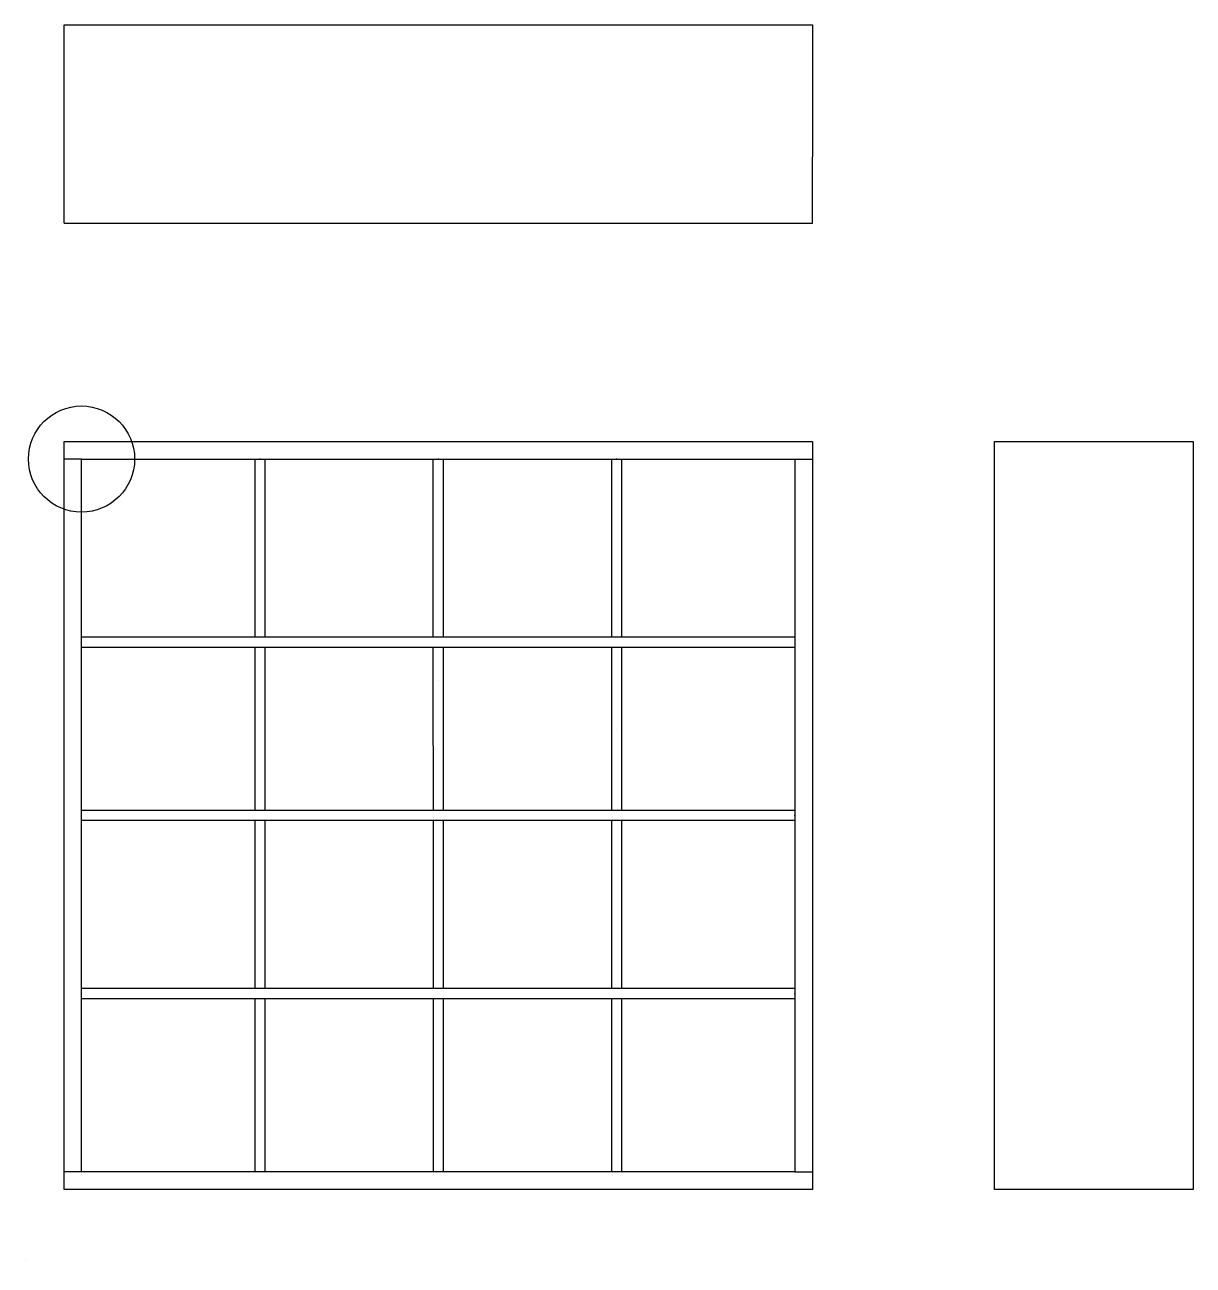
# Model space of a CAD drawing. Header units: inches. Extents: x -1535 to 2339, y 35 to 2700.
# Drawn here: x 44 to 2339, y 262 to 2700 of the extents above; entities that cross this region are included whole.
import ezdxf

# ---------------------------------------------------------------- set-up
doc = ezdxf.new("R2010")
doc.units = ezdxf.units.IN
doc.header["$MEASUREMENT"] = 0
doc.layers.add('Livello 1', color=7, linetype='Continuous')

msp = doc.modelspace()

# ---------------------------------------------------------------- hatches: boundary and pattern name
at = {"layer": 'Livello 1', "true_color": 0xffffff}
h = msp.add_hatch(color=7, dxfattribs=at)
h.dxf.hatch_style = 2
edge = h.paths.add_edge_path()
edge.add_spline(control_points=[(44.8, 271.3), (45.1, 271.3), (45.4, 271), (45.4, 270.8), (45.4, 270.5), (45.1, 270.3), (44.8, 270.3), (44.6, 270.3), (44.3, 270.5), (44.3, 270.8), (44.3, 271), (44.6, 271.3), (44.8, 271.3)], knot_values=[0, 0, 0, 0, 0.352778, 0.352778, 0.352778, 0.705556, 0.705556, 0.705556, 1.058333, 1.058333, 1.058333, 1.411111, 1.411111, 1.411111, 1.411111], degree=3, periodic=0)
edge.add_line((44.8, 271.3), (44.8, 271.3))
h = msp.add_hatch(color=7, dxfattribs=at)
h.dxf.hatch_style = 2
edge = h.paths.add_edge_path()
edge.add_spline(control_points=[(145.2, 262.1), (145.2, 261.9), (145.3, 261.8), (145.5, 261.8), (145.6, 261.8), (145.7, 261.9), (145.8, 262), (145.8, 262.1), (145.7, 262.3), (145.5, 262.3), (145.4, 262.3), (145.3, 262.2), (145.2, 262.1)], knot_values=[0, 0, 0, 0, 0.352778, 0.352778, 0.352778, 0.705556, 0.705556, 0.705556, 1.058333, 1.058333, 1.058333, 1.411111, 1.411111, 1.411111, 1.411111], degree=3, periodic=0)
edge.add_line((145.2, 262.1), (145.2, 262.1))

# ---------------------------------------------------------------- linework, layer by layer
at = {"color": 7}
for p, q in [((121.3, 2309.6), (121.3, 2699.6)), ((121.3, 2699.6), (1591.3, 2699.6)), ((1591.3, 2699.6), (1591.3, 2439.9)), ((1591.3, 2309.6), (1591.3, 2439.9)), ((121.3, 2309.6), (1591.3, 2309.6)), ((121.3, 410.5), (121.3, 1880.5)), ((121.3, 1880.5), (1591.3, 1880.5)), ((1591.3, 1880.5), (1591.3, 410.5)), ((1949.3, 410.5), (1949.3, 1880.5)), ((1949.3, 1880.5), (2339.3, 1880.5)), ((2339.3, 1880.5), (2339.3, 410.5)), ((155.7, 1846.2), (121.3, 1846.2)), ((155.6, 1846.2), (1556.7, 1846.2)), ((155.7, 445.1), (155.7, 1846.2)), ((495.9, 1846.2), (495.9, 1495.9)), ((515.9, 1846.2), (515.9, 1495.9)), ((846.1, 1846.2), (846.1, 1495.9)), ((866.1, 1846.2), (866.1, 1495.9)), ((1196.4, 1846.2), (1196.4, 1495.9)), ((1216.4, 1846.2), (1216.4, 1495.9)), ((1556.7, 1846.2), (1556.7, 445.1)), ((1556.7, 1846.2), (1591.3, 1846.2)), ((1556.7, 1495.9), (155.7, 1495.9)), ((1556.7, 1475.9), (155.7, 1475.9)), ((495.9, 1475.9), (495.9, 1155.7)), ((515.9, 1475.9), (515.9, 1155.7)), ((846.1, 1475.9), (846.1, 1410.3)), ((866.1, 1475.9), (866.1, 1410.3)), ((1196.4, 1475.9), (1196.4, 1314.6)), ((1216.4, 1475.9), (1216.4, 1314.6)), ((846.1, 1410.3), (846.2, 1155.7)), ((856.1, 1410.3), (856.1, 1410.3)), ((866.1, 1410.3), (866.2, 1155.7)), ((1196.4, 1314.6), (1196.4, 1155.7)), ((1206.4, 1314.6), (1206.4, 1314.6)), ((1216.4, 1314.6), (1216.4, 1155.7)), ((1556.7, 1155.7), (155.7, 1155.7)), ((1556.7, 1135.7), (155.7, 1135.7)), ((495.9, 1135.7), (495.9, 805.4)), ((515.9, 1135.7), (515.9, 805.4)), ((846.2, 1135.7), (846.2, 805.4)), ((866.2, 1135.7), (866.2, 805.4)), ((1196.4, 1135.7), (1196.4, 805.4)), ((1216.4, 1135.7), (1216.4, 805.4)), ((1556.7, 805.4), (155.7, 805.4)), ((1556.7, 785.4), (155.7, 785.4)), ((495.9, 785.4), (495.9, 445.1)), ((515.9, 785.4), (515.9, 445.1)), ((846.2, 785.4), (846.2, 445.1)), ((866.2, 785.4), (866.2, 445.1)), ((1196.4, 785.4), (1196.4, 445.1)), ((1216.4, 785.4), (1216.4, 445.1)), ((155.7, 445.1), (121.3, 445.1)), ((1556.7, 445.1), (155.7, 445.1)), ((1556.7, 445.1), (1591.3, 445.1)), ((1591.3, 410.5), (121.3, 410.5)), ((2339.3, 410.5), (1949.3, 410.5))]:
    msp.add_line(p, q, dxfattribs=at)
msp.add_circle((155.7, 1846.2), 104.3, dxfattribs=at)
for p in [(505.9, 1846.2), (856.1, 1846.2), (1206.4, 1846.2), (1556.7, 1495.9), (1556.7, 1145.7), (1556.7, 795.4)]:
    msp.add_point(p, dxfattribs=at)

doc.saveas('drawing.dxf')
